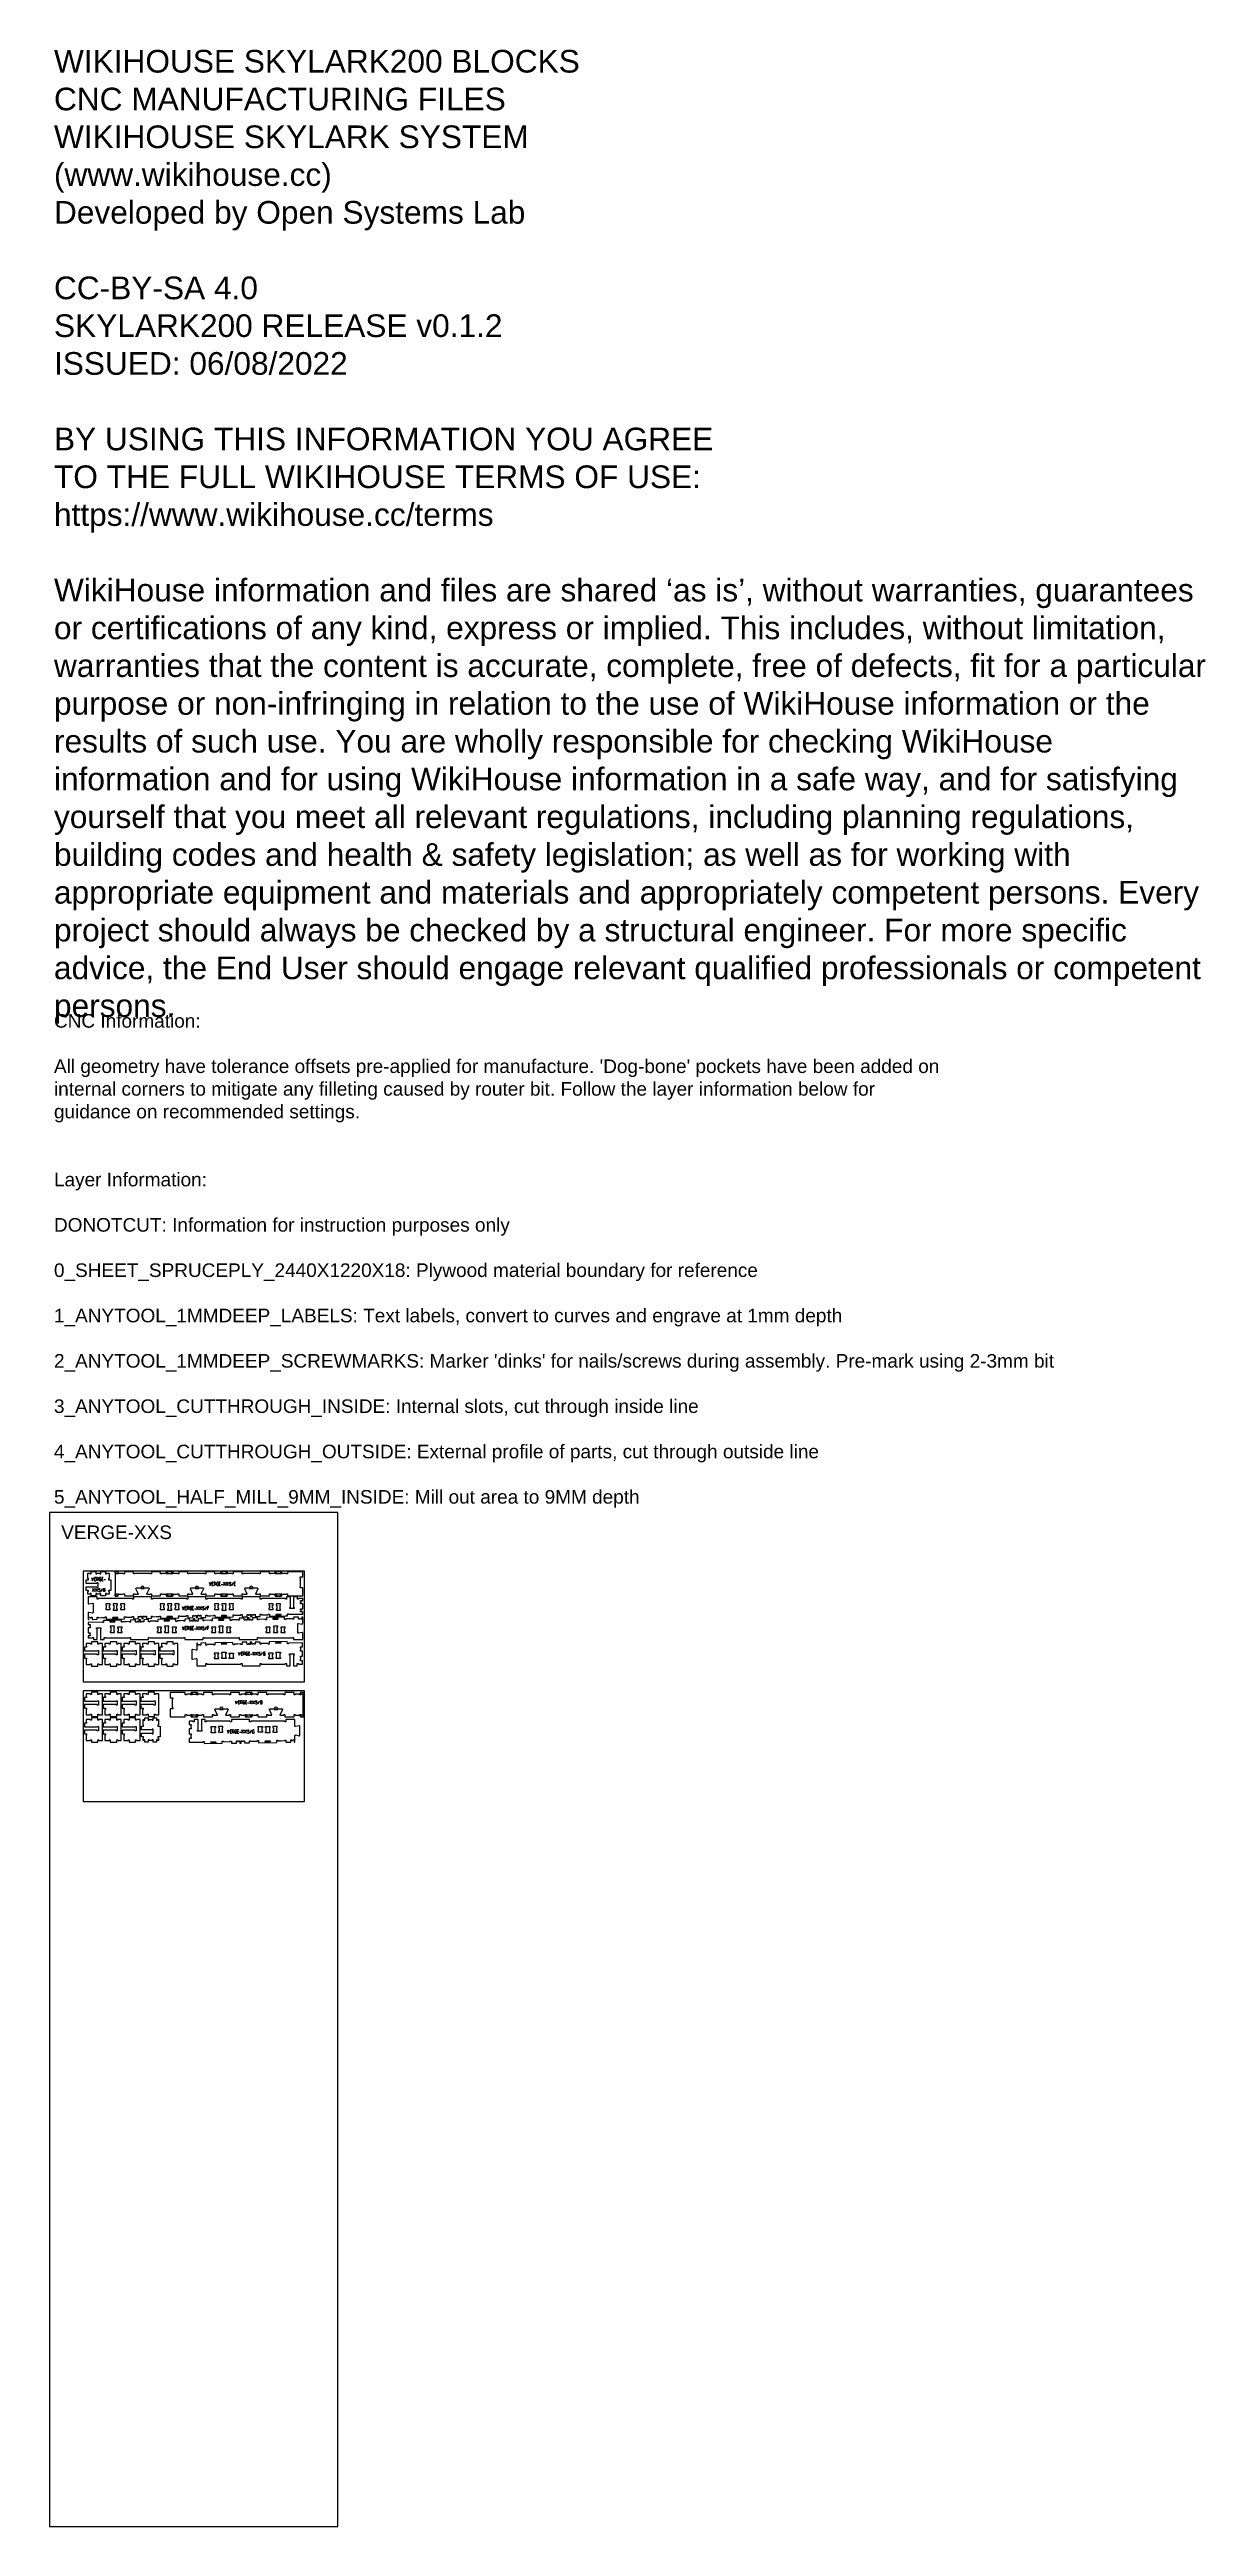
# Model space of a CAD drawing. Extents: x 0 to 12757, y 0 to 27326.
import ezdxf

# ---------------------------------------------------------------- set-up
doc = ezdxf.new("R2010")
doc.units = 0
for name, color, linetype in [('0_SHEET_SPRUCEPLY_2440X122', 1, 'CONTINUOUS'), ('1_ANYTOOL_1MMDEEP_LABELS_S', 2, 'CONTINUOUS'), ('3_ANYTOOL_CUTTHROUGH_INSID', 4, 'CONTINUOUS'), ('4_ANYTOOL_CUTTHROUGH_OUTSI', 5, 'CONTINUOUS'), ('5_ANYTOOL_HALF_MILL_9MM_IN', 70, 'CONTINUOUS'), ('DONOTCUT', 7, 'CONTINUOUS')]:
    doc.layers.add(name, color=color, linetype=linetype)
doc.styles.add('ARIAL', font='')
doc.styles.get('ARIAL').set_extended_font_data('Arial')

msp = doc.modelspace()

# ---------------------------------------------------------------- texts
at = {"layer": 'DONOTCUT', "attachment_point": 1, "style": 'ARIAL'}
for s, insert, char_height, width in [('{\\fArial;WIKIHOUSE SKYLARK200 BLOCKS}\\P{\\fArial;CNC MANUFACTURING FILES}\\P{\\fArial;WIKIHOUSE SKYLARK SYSTEM}\\P{\\fArial;(www.wikihouse.cc)}\\P{\\fArial;Developed by Open Systems Lab}\\P\\P{\\fArial;CC-BY-SA 4.0}\\P{\\fArial;SKYLARK200 RELEASE v0.1.2}\\P{\\fArial;ISSUED: 06/08/2022}\\P\\P{\\fArial;BY USING THIS INFORMATION YOU AGREE }\\P{\\fArial;TO THE FULL WIKIHOUSE TERMS OF USE:}\\P{\\fArial;https://www.wikihouse.cc/terms}\\P\\P{\\fArial;WikiHouse information and files are shared }{\\fArial;‘as is}{\\fArial;’, without warranties, guarantees }\\P{\\fArial;or certifications of any kind, express or implied. This includes, without limitation, }\\P{\\fArial;warranties that the content is accurate, complete, free of defects, fit for a particular }\\P{\\fArial;purpose or non-infringing in relation to the use of WikiHouse information or the }\\P{\\fArial;results of such use. You are wholly responsible for checking WikiHouse }\\P{\\fArial;information and for using WikiHouse information in a safe way, and for satisfying }\\P{\\fArial;yourself that you meet all relevant regulations, including planning regulations, }\\P{\\fArial;building codes and health & safety legislation; as well as for working with }\\P{\\fArial;appropriate equipment and materials and appropriately competent persons. Every }\\P{\\fArial;project should always be checked by a structural engineer. For more specific }\\P{\\fArial;advice, the End User should engage relevant qualified professionals or competent }\\P{\\fArial;persons.}\\P', (49, 27322), 250, 12895.38), ("{\\fArial;CNC Information:}\\P\\P{\\fArial;All geometry have tolerance offsets pre-applied for manufacture. 'Dog-bone' pockets have been added on}\\P{\\fArial;internal corners to mitigate any filleting caused by router bit. Follow the layer information below for}\\P{\\fArial;guidance on recommended settings.}\\P\\P\\P{\\fArial;Layer Information:}\\P\\P{\\fArial;DONOTCUT: Information for instruction purposes only}\\P\\P{\\fArial;0_SHEET_SPRUCEPLY_2440X1220X18: Plywood material boundary for reference}\\P\\P{\\fArial;1_ANYTOOL_1MMDEEP_LABELS: Text labels, convert to curves and engrave at 1mm depth}\\P\\P{\\fArial;2_ANYTOOL_1MMDEEP_SCREWMARKS: Marker 'dinks' for nails/screws during assembly. Pre-mark using 2-3mm bit}\\P\\P{\\fArial;3_ANYTOOL_CUTTHROUGH_INSIDE: Internal slots, cut through inside line}\\P\\P{\\fArial;4_ANYTOOL_CUTTHROUGH_OUTSIDE: External profile of parts, cut through outside line}\\P\\P{\\fArial;5_ANYTOOL_HALF_MILL_9MM_INSIDE: Mill out area to 9MM depth}", (49, 16685), 150, 22265.22), ('VERGE-XXS', (129, 11043, 0), 150, 2716.3)]:
    msp.add_mtext(s, dxfattribs=dict(at, insert=insert, char_height=char_height, width=width))

# ---------------------------------------------------------------- linework, layer by layer
at = {"layer": '0_SHEET_SPRUCEPLY_2440X122'}
for points in [[(372, 10539), (372, 9319), (2812, 9319), (2812, 10539)], [(372, 9219), (372, 7999), (2812, 7999), (2812, 9219)]]:
    msp.add_lwpolyline(points, close=True, dxfattribs=at)
at = {"layer": '1_ANYTOOL_1MMDEEP_LABELS_S', "color": 2}
for points in [[(464, 10470), (476, 10434), (488, 10470)], [(512, 10470), (496, 10470), (496, 10434), (512, 10434)], [(508, 10454), (496, 10454)], [(540, 10434), (532, 10450)], [(592, 10470), (576, 10470), (576, 10434), (592, 10434)], [(588, 10454), (576, 10454)], [(600, 10446), (616, 10446)], [(1760, 10417), (1772, 10381), (1784, 10417)], [(1808, 10417), (1792, 10417), (1792, 10381), (1808, 10381)], [(1804, 10401), (1792, 10401)], [(1836, 10381), (1827, 10398)], [(1888, 10417), (1872, 10417), (1872, 10381), (1888, 10381)], [(1884, 10401), (1872, 10401)], [(1896, 10393), (1912, 10393)], [(1944, 10381), (1920, 10417)], [(1920, 10381), (1944, 10417)], [(1976, 10381), (1952, 10417)], [(1952, 10381), (1976, 10417)], [(2014, 10381), (2030, 10417)], [(2054, 10417), (2038, 10417), (2038, 10381), (2054, 10381)], [(2050, 10401), (2038, 10401)], [(476, 10313), (500, 10349)], [(500, 10313), (476, 10349)], [(508, 10313), (532, 10349)], [(532, 10313), (508, 10349)], [(570, 10313), (586, 10349)], [(1463, 10149), (1475, 10113), (1487, 10149)], [(1511, 10149), (1495, 10149), (1495, 10113), (1511, 10113)], [(1507, 10133), (1495, 10133)], [(1539, 10113), (1531, 10129)], [(1591, 10149), (1575, 10149), (1575, 10113), (1591, 10113)], [(1587, 10133), (1575, 10133)], [(1599, 10125), (1615, 10125)], [(1623, 10113), (1647, 10149)], [(1647, 10113), (1623, 10149)], [(1655, 10113), (1679, 10149)], [(1679, 10113), (1655, 10149)], [(1717, 10113), (1733, 10149)], [(1757, 10149), (1741, 10149), (1741, 10113)], [(1757, 10133), (1741, 10133)], [(1463, 9927), (1475, 9891), (1487, 9927)], [(1511, 9927), (1495, 9927), (1495, 9891), (1511, 9891)], [(1507, 9911), (1495, 9911)], [(1539, 9891), (1531, 9907)], [(1591, 9927), (1575, 9927), (1575, 9891), (1591, 9891)], [(1587, 9911), (1575, 9911)], [(1599, 9903), (1615, 9903)], [(1623, 9891), (1647, 9927)], [(1647, 9891), (1623, 9927)], [(1655, 9891), (1679, 9927)], [(1679, 9891), (1655, 9927)], [(1717, 9891), (1733, 9927)], [(1757, 9927), (1741, 9927), (1741, 9891)], [(1757, 9911), (1741, 9911)], [(2082, 9647), (2094, 9611), (2106, 9647)], [(2130, 9647), (2114, 9647), (2114, 9611), (2130, 9611)], [(2126, 9631), (2114, 9631)], [(2158, 9611), (2150, 9628)], [(2210, 9647), (2194, 9647), (2194, 9611), (2210, 9611)], [(2206, 9631), (2194, 9631)], [(2218, 9623), (2234, 9623)], [(2266, 9611), (2242, 9647)], [(2242, 9611), (2266, 9647)], [(2298, 9611), (2274, 9647)], [(2274, 9611), (2298, 9647)], [(2336, 9611), (2352, 9647)], [(2049, 9110), (2061, 9074), (2073, 9110)], [(2097, 9110), (2081, 9110), (2081, 9074), (2097, 9074)], [(2093, 9094), (2081, 9094)], [(2125, 9074), (2117, 9090)], [(2177, 9110), (2161, 9110), (2161, 9074), (2177, 9074)], [(2173, 9094), (2161, 9094)], [(2185, 9086), (2201, 9086)], [(2209, 9074), (2233, 9110)], [(2233, 9074), (2209, 9110)], [(2241, 9074), (2265, 9110)], [(2265, 9074), (2241, 9110)], [(2303, 9074), (2319, 9110)], [(1960, 8787), (1972, 8751), (1984, 8787)], [(2008, 8787), (1992, 8787), (1992, 8751), (2008, 8751)], [(2004, 8771), (1992, 8771)], [(2036, 8751), (2028, 8767)], [(2088, 8787), (2072, 8787), (2072, 8751), (2088, 8751)], [(2084, 8771), (2072, 8771)], [(2096, 8763), (2112, 8763)], [(2144, 8751), (2120, 8787)], [(2120, 8751), (2144, 8787)], [(2176, 8751), (2152, 8787)], [(2152, 8751), (2176, 8787)], [(2214, 8751), (2230, 8787)]]:
    msp.add_lwpolyline(points, dxfattribs=at)
for points in [[(520, 10450), (530, 10450, 1), (530, 10470), (520, 10470), (520, 10434)], [(568, 10470), (556, 10470, 0.414214), (548, 10462), (548, 10442, 0.414214), (556, 10434), (568, 10434), (568, 10454), (562, 10454)], [(1816, 10397), (1826, 10397, 1), (1826, 10417), (1816, 10417), (1816, 10381)], [(1864, 10417), (1852, 10417, 0.414214), (1844, 10409), (1844, 10389, 0.414214), (1852, 10381), (1864, 10381), (1864, 10401), (1858, 10401)], [(1984, 10385, 0.136555), (1993, 10382, 0.071716), (1998, 10382, 0.133522), (2003, 10384, 0.344001), (2005, 10393, 0.153745), (2001, 10397, 0.071568), (1996, 10399, -0.00912), (1991, 10400, -0.090615), (1987, 10402, -0.340346), (1984, 10412, -0.284273), (1992, 10417, -0.092596), (1997, 10417, -0.017533), (2002, 10415)], [(540, 10317, 0.136555), (549, 10314, 0.071716), (554, 10314, 0.133522), (559, 10316, 0.344001), (561, 10325, 0.153745), (557, 10329, 0.071568), (553, 10331, -0.00912), (548, 10332, -0.090615), (543, 10334, -0.340346), (540, 10344, -0.284273), (548, 10349, -0.092596), (553, 10349, -0.017533), (558, 10347)], [(594, 10333), (604, 10333, -1), (604, 10313), (594, 10313), (594, 10349), (604, 10349, -1), (604, 10333)], [(1519, 10129), (1529, 10129, 1), (1529, 10149), (1519, 10149), (1519, 10113)], [(1567, 10149), (1555, 10149, 0.414214), (1547, 10141), (1547, 10121, 0.414214), (1555, 10113), (1567, 10113), (1567, 10133), (1561, 10133)], [(1687, 10117, 0.136555), (1696, 10113, 0.071716), (1701, 10113, 0.133522), (1706, 10115, 0.344001), (1708, 10125, 0.153745), (1705, 10128, 0.071568), (1700, 10130, -0.00912), (1695, 10131, -0.090615), (1690, 10134, -0.340346), (1687, 10143, -0.284273), (1695, 10149, -0.092596), (1700, 10148, -0.017533), (1705, 10147)], [(1519, 9907), (1529, 9907, 1), (1529, 9927), (1519, 9927), (1519, 9891)], [(1567, 9927), (1555, 9927, 0.414214), (1547, 9919), (1547, 9899, 0.414214), (1555, 9891), (1567, 9891), (1567, 9911), (1561, 9911)], [(1687, 9895, 0.136555), (1696, 9891, 0.071716), (1701, 9891, 0.133522), (1706, 9893, 0.344001), (1708, 9903, 0.153745), (1705, 9907, 0.071568), (1700, 9908, -0.00912), (1695, 9910, -0.090615), (1690, 9912, -0.340346), (1687, 9921, -0.284273), (1695, 9927, -0.092596), (1700, 9927, -0.017533), (1705, 9925)], [(2138, 9627), (2148, 9627, 1), (2148, 9647), (2138, 9647), (2138, 9611)], [(2186, 9647), (2174, 9647, 0.414214), (2166, 9639), (2166, 9619, 0.414214), (2174, 9611), (2186, 9611), (2186, 9631), (2180, 9631)], [(2306, 9615, 0.136555), (2315, 9612, 0.071716), (2321, 9612, 0.133522), (2325, 9614, 0.344001), (2327, 9623, 0.153745), (2324, 9627, 0.071568), (2319, 9629, -0.00912), (2314, 9630, -0.090615), (2309, 9632, -0.340346), (2307, 9642, -0.284273), (2314, 9647, -0.092596), (2319, 9647, -0.017533), (2324, 9645)], [(2380, 9647), (2368, 9647, 0.414214), (2360, 9639), (2360, 9619, 0.414214), (2368, 9611), (2380, 9611), (2380, 9631), (2374, 9631)], [(2105, 9090), (2115, 9090, 1), (2115, 9110), (2105, 9110), (2105, 9074)], [(2153, 9110), (2141, 9110, 0.414214), (2133, 9102), (2133, 9082, 0.414214), (2141, 9074), (2153, 9074), (2153, 9094), (2147, 9094)], [(2273, 9078, 0.136555), (2283, 9074, 0.071716), (2288, 9074, 0.133522), (2292, 9076, 0.344001), (2294, 9085, 0.153745), (2291, 9089, 0.071568), (2286, 9091, -0.00912), (2281, 9092, -0.090615), (2276, 9094, -0.340346), (2274, 9104, -0.284273), (2281, 9110, -0.092596), (2286, 9109, -0.017533), (2291, 9108)], [(2016, 8767), (2026, 8767, 1), (2026, 8787), (2016, 8787), (2016, 8751)], [(2064, 8787), (2052, 8787, 0.414214), (2044, 8779), (2044, 8759, 0.414214), (2052, 8751), (2064, 8751), (2064, 8771), (2058, 8771)], [(2184, 8755, 0.136555), (2193, 8751, 0.071716), (2198, 8752, 0.133522), (2203, 8754, 0.344001), (2205, 8763, 0.153745), (2201, 8767, 0.071568), (2197, 8769, -0.00912), (2192, 8770, -0.090615), (2187, 8772, -0.340346), (2184, 8781, -0.284273), (2192, 8787, -0.092596), (2197, 8787, -0.017533), (2202, 8785)], [(2258, 8787), (2246, 8787, 0.414214), (2238, 8779), (2238, 8759, 0.414214), (2246, 8751), (2258, 8751), (2258, 8771), (2252, 8771)]]:
    msp.add_lwpolyline(points, format="xyb", dxfattribs=at)
msp.add_lwpolyline([(2339, 9110), (2327, 9110), (2327, 9074), (2339, 9074, 0.414214), (2347, 9082), (2347, 9102, 0.414214)], format="xyb", close=True, dxfattribs=at)
at = {"layer": '3_ANYTOOL_CUTTHROUGH_INSID', "color": 4}
for points in [[(662, 10130), (662, 10165), (668, 10165), (668, 10178), (620, 10178), (620, 10165), (626, 10165), (626, 10130), (620, 10130), (620, 10117), (668, 10117), (668, 10130)], [(744, 10120), (744, 10165), (750, 10165), (750, 10178), (702, 10178), (702, 10165), (708, 10165), (708, 10120), (702, 10120), (702, 10107), (750, 10107), (750, 10120)], [(790, 10130), (784, 10130), (784, 10117), (832, 10117), (832, 10130), (826, 10130), (826, 10165), (832, 10165), (832, 10178), (784, 10178), (784, 10165), (790, 10165)], [(1262, 10130), (1262, 10165), (1268, 10165), (1268, 10178), (1220, 10178), (1220, 10165), (1226, 10165), (1226, 10130), (1220, 10130), (1220, 10117), (1268, 10117), (1268, 10130)], [(1344, 10120), (1344, 10165), (1350, 10165), (1350, 10178), (1302, 10178), (1302, 10165), (1308, 10165), (1308, 10120), (1302, 10120), (1302, 10107), (1350, 10107), (1350, 10120)], [(1390, 10130), (1384, 10130), (1384, 10117), (1432, 10117), (1432, 10130), (1426, 10130), (1426, 10165), (1432, 10165), (1432, 10178), (1384, 10178), (1384, 10165), (1390, 10165)], [(1862, 10130), (1862, 10165), (1868, 10165), (1868, 10178), (1820, 10178), (1820, 10165), (1826, 10165), (1826, 10130), (1820, 10130), (1820, 10117), (1868, 10117), (1868, 10130)], [(1944, 10120), (1944, 10165), (1950, 10165), (1950, 10178), (1902, 10178), (1902, 10165), (1908, 10165), (1908, 10120), (1902, 10120), (1902, 10107), (1950, 10107), (1950, 10120)], [(1990, 10130), (1984, 10130), (1984, 10117), (2032, 10117), (2032, 10130), (2026, 10130), (2026, 10165), (2032, 10165), (2032, 10178), (1984, 10178), (1984, 10165), (1990, 10165)], [(2462, 10130), (2462, 10165), (2468, 10165), (2468, 10178), (2420, 10178), (2420, 10165), (2426, 10165), (2426, 10130), (2420, 10130), (2420, 10117), (2468, 10117), (2468, 10130)], [(2544, 10120), (2544, 10165), (2550, 10165), (2550, 10178), (2502, 10178), (2502, 10165), (2508, 10165), (2508, 10120), (2502, 10120), (2502, 10107), (2550, 10107), (2550, 10120)], [(676, 9920), (676, 9875), (670, 9875), (670, 9862), (718, 9862), (718, 9875), (712, 9875), (712, 9920), (718, 9920), (718, 9933), (670, 9933), (670, 9920)], [(758, 9910), (758, 9875), (752, 9875), (752, 9862), (800, 9862), (800, 9875), (794, 9875), (794, 9910), (800, 9910), (800, 9923), (752, 9923), (752, 9910)], [(1230, 9910), (1236, 9910), (1236, 9923), (1188, 9923), (1188, 9910), (1194, 9910), (1194, 9875), (1188, 9875), (1188, 9862), (1236, 9862), (1236, 9875), (1230, 9875)], [(1276, 9920), (1276, 9875), (1270, 9875), (1270, 9862), (1318, 9862), (1318, 9875), (1312, 9875), (1312, 9920), (1318, 9920), (1318, 9933), (1270, 9933), (1270, 9920)], [(1358, 9910), (1358, 9875), (1352, 9875), (1352, 9862), (1400, 9862), (1400, 9875), (1394, 9875), (1394, 9910), (1400, 9910), (1400, 9923), (1352, 9923), (1352, 9910)], [(1830, 9910), (1836, 9910), (1836, 9923), (1788, 9923), (1788, 9910), (1794, 9910), (1794, 9875), (1788, 9875), (1788, 9862), (1836, 9862), (1836, 9875), (1830, 9875)], [(1876, 9920), (1876, 9875), (1870, 9875), (1870, 9862), (1918, 9862), (1918, 9875), (1912, 9875), (1912, 9920), (1918, 9920), (1918, 9933), (1870, 9933), (1870, 9920)], [(1958, 9910), (1958, 9875), (1952, 9875), (1952, 9862), (2000, 9862), (2000, 9875), (1994, 9875), (1994, 9910), (2000, 9910), (2000, 9923), (1952, 9923), (1952, 9910)], [(2430, 9910), (2436, 9910), (2436, 9923), (2388, 9923), (2388, 9910), (2394, 9910), (2394, 9875), (2388, 9875), (2388, 9862), (2436, 9862), (2436, 9875), (2430, 9875)], [(2476, 9920), (2476, 9875), (2470, 9875), (2470, 9862), (2518, 9862), (2518, 9875), (2512, 9875), (2512, 9920), (2518, 9920), (2518, 9933), (2470, 9933), (2470, 9920)], [(2558, 9910), (2558, 9875), (2552, 9875), (2552, 9862), (2600, 9862), (2600, 9875), (2594, 9875), (2594, 9910), (2600, 9910), (2600, 9923), (2552, 9923), (2552, 9910)], [(1861, 9622), (1867, 9622), (1867, 9634), (1818, 9634), (1818, 9622), (1824, 9622), (1824, 9586), (1818, 9586), (1818, 9574), (1867, 9574), (1867, 9586), (1861, 9586)], [(1906, 9632), (1900, 9632), (1900, 9644), (1949, 9644), (1949, 9632), (1943, 9632), (1943, 9586), (1949, 9586), (1949, 9574), (1900, 9574), (1900, 9586), (1906, 9586)], [(1988, 9622), (1982, 9622), (1982, 9634), (2031, 9634), (2031, 9622), (2025, 9622), (2025, 9586), (2031, 9586), (2031, 9574), (1982, 9574), (1982, 9586), (1988, 9586)], [(2461, 9622), (2467, 9622), (2467, 9634), (2418, 9634), (2418, 9622), (2424, 9622), (2424, 9586), (2418, 9586), (2418, 9574), (2467, 9574), (2467, 9586), (2461, 9586)], [(2506, 9632), (2500, 9632), (2500, 9644), (2549, 9644), (2549, 9632), (2543, 9632), (2543, 9586), (2549, 9586), (2549, 9574), (2500, 9574), (2500, 9586), (2506, 9586)], [(1826, 8767), (1832, 8767), (1832, 8754), (1783, 8754), (1783, 8767), (1789, 8767), (1789, 8812), (1783, 8812), (1783, 8825), (1832, 8825), (1832, 8812), (1826, 8812)], [(1871, 8777), (1865, 8777), (1865, 8764), (1914, 8764), (1914, 8777), (1908, 8777), (1908, 8812), (1914, 8812), (1914, 8825), (1865, 8825), (1865, 8812), (1871, 8812)], [(2344, 8777), (2350, 8777), (2350, 8764), (2301, 8764), (2301, 8777), (2307, 8777), (2307, 8812), (2301, 8812), (2301, 8825), (2350, 8825), (2350, 8812), (2344, 8812)], [(2426, 8767), (2432, 8767), (2432, 8754), (2383, 8754), (2383, 8767), (2389, 8767), (2389, 8812), (2383, 8812), (2383, 8825), (2432, 8825), (2432, 8812), (2426, 8812)], [(2471, 8777), (2465, 8777), (2465, 8764), (2514, 8764), (2514, 8777), (2508, 8777), (2508, 8812), (2514, 8812), (2514, 8825), (2465, 8825), (2465, 8812), (2471, 8812)]]:
    msp.add_lwpolyline(points, close=True, dxfattribs=at)
for points in [[(719, 9989), (669, 9988, 1), (669, 9978), (719, 9979, 1)], [(751, 10030), (701, 10029, 1), (701, 10020), (751, 10021, 1)], [(1269, 9989), (1319, 9990, 1), (1319, 9999), (1269, 9998, 1)], [(1351, 10041), (1301, 10040, 1), (1301, 10030), (1351, 10031, 1)], [(1869, 9999), (1919, 10000, 1), (1919, 10010), (1869, 10009, 1)], [(1951, 10051), (1901, 10050, 1), (1901, 10041), (1951, 10042, 1)], [(2469, 10010), (2519, 10011, 1), (2519, 10020), (2469, 10019, 1)], [(2501, 10051), (2551, 10052, 1), (2551, 10062), (2501, 10061, 1)], [(1900, 9732, -1), (1900, 9741), (1950, 9742, -1), (1950, 9733)], [(2500, 9742, -1), (2500, 9752), (2550, 9753, -1), (2550, 9743)], [(1832, 8656, -1), (1832, 8647), (1782, 8646, -1), (1782, 8655)], [(2432, 8667, -1), (2432, 8657), (2382, 8656, -1), (2382, 8666)]]:
    msp.add_lwpolyline(points, format="xyb", close=True, dxfattribs=at)
at = {"layer": '4_ANYTOOL_CUTTHROUGH_OUTSI', "color": 5}
for points in [[(448, 10517), (448, 10511), (461, 10511), (461, 10535), (510, 10535), (510, 10511), (523, 10511), (523, 10517), (554, 10517), (554, 10511), (566, 10511), (566, 10535), (616, 10535), (616, 10511), (628, 10511), (628, 10517), (657, 10517), (657, 10457), (651, 10457), (651, 10445), (675, 10445), (675, 10325), (651, 10325), (651, 10313), (657, 10313), (657, 10285), (628, 10285), (628, 10291), (616, 10291), (616, 10267), (566, 10267), (566, 10291), (554, 10291), (554, 10285), (523, 10285), (523, 10291), (510, 10291), (510, 10267), (461, 10267), (461, 10291), (448, 10291), (448, 10285), (424, 10285), (424, 10313), (430, 10313), (430, 10325), (406, 10325), (406, 10367), (523, 10367), (523, 10361), (536, 10361), (536, 10409), (523, 10409), (523, 10403), (406, 10403), (406, 10445), (430, 10445), (430, 10457), (424, 10457), (424, 10517)], [(545, 9740), (545, 9734), (533, 9734), (533, 9758), (463, 9758), (463, 9734), (451, 9734), (451, 9740), (403, 9740), (403, 9713), (409, 9713), (409, 9700), (385, 9700), (385, 9659), (527, 9659), (527, 9665), (539, 9665), (539, 9616), (527, 9616), (527, 9622), (385, 9622), (385, 9581), (409, 9581), (409, 9568), (403, 9568), (403, 9509), (451, 9509), (451, 9515), (463, 9515), (463, 9491), (533, 9491), (533, 9515), (545, 9515), (545, 9509), (583, 9509), (583, 9740)], [(753, 9740), (753, 9734), (741, 9734), (741, 9758), (671, 9758), (671, 9734), (659, 9734), (659, 9740), (611, 9740), (611, 9713), (617, 9713), (617, 9700), (593, 9700), (593, 9659), (735, 9659), (735, 9665), (748, 9665), (748, 9616), (735, 9616), (735, 9622), (593, 9622), (593, 9581), (617, 9581), (617, 9568), (611, 9568), (611, 9509), (659, 9509), (659, 9515), (671, 9515), (671, 9491), (741, 9491), (741, 9515), (753, 9515), (753, 9509), (791, 9509), (791, 9740)], [(961, 9740), (961, 9734), (949, 9734), (949, 9758), (879, 9758), (879, 9734), (867, 9734), (867, 9740), (819, 9740), (819, 9713), (825, 9713), (825, 9700), (801, 9700), (801, 9659), (943, 9659), (943, 9665), (956, 9665), (956, 9616), (943, 9616), (943, 9622), (801, 9622), (801, 9581), (825, 9581), (825, 9568), (819, 9568), (819, 9509), (867, 9509), (867, 9515), (879, 9515), (879, 9491), (949, 9491), (949, 9515), (961, 9515), (961, 9509), (999, 9509), (999, 9740)], [(1169, 9740), (1169, 9734), (1157, 9734), (1157, 9758), (1087, 9758), (1087, 9734), (1075, 9734), (1075, 9740), (1027, 9740), (1027, 9713), (1033, 9713), (1033, 9700), (1009, 9700), (1009, 9659), (1151, 9659), (1151, 9665), (1164, 9665), (1164, 9616), (1151, 9616), (1151, 9622), (1009, 9622), (1009, 9581), (1033, 9581), (1033, 9568), (1027, 9568), (1027, 9509), (1075, 9509), (1075, 9515), (1087, 9515), (1087, 9491), (1157, 9491), (1157, 9515), (1169, 9515), (1169, 9509), (1207, 9509), (1207, 9740)], [(1378, 9740), (1378, 9734), (1365, 9734), (1365, 9758), (1296, 9758), (1296, 9734), (1283, 9734), (1283, 9740), (1236, 9740), (1236, 9713), (1242, 9713), (1242, 9700), (1218, 9700), (1218, 9659), (1359, 9659), (1359, 9665), (1372, 9665), (1372, 9616), (1359, 9616), (1359, 9622), (1218, 9622), (1218, 9581), (1242, 9581), (1242, 9568), (1236, 9568), (1236, 9509), (1283, 9509), (1283, 9515), (1296, 9515), (1296, 9491), (1365, 9491), (1365, 9515), (1378, 9515), (1378, 9509), (1415, 9509), (1415, 9740)], [(545, 9186), (545, 9180), (533, 9180), (533, 9204), (463, 9204), (463, 9180), (451, 9180), (451, 9186), (403, 9186), (403, 9158), (409, 9158), (409, 9146), (385, 9146), (385, 9104), (527, 9104), (527, 9110), (539, 9110), (539, 9062), (527, 9062), (527, 9068), (385, 9068), (385, 9026), (409, 9026), (409, 9014), (403, 9014), (403, 8954), (451, 8954), (451, 8960), (463, 8960), (463, 8936), (533, 8936), (533, 8960), (545, 8960), (545, 8954), (583, 8954), (583, 9186)], [(753, 9186), (753, 9180), (741, 9180), (741, 9204), (671, 9204), (671, 9180), (659, 9180), (659, 9186), (611, 9186), (611, 9158), (617, 9158), (617, 9146), (593, 9146), (593, 9104), (735, 9104), (735, 9110), (748, 9110), (748, 9062), (735, 9062), (735, 9068), (593, 9068), (593, 9026), (617, 9026), (617, 9014), (611, 9014), (611, 8954), (659, 8954), (659, 8960), (671, 8960), (671, 8936), (741, 8936), (741, 8960), (753, 8960), (753, 8954), (791, 8954), (791, 9186)], [(961, 9186), (961, 9180), (949, 9180), (949, 9204), (879, 9204), (879, 9180), (867, 9180), (867, 9186), (819, 9186), (819, 9158), (825, 9158), (825, 9146), (801, 9146), (801, 9104), (943, 9104), (943, 9110), (956, 9110), (956, 9062), (943, 9062), (943, 9068), (801, 9068), (801, 9026), (825, 9026), (825, 9014), (819, 9014), (819, 8954), (867, 8954), (867, 8960), (879, 8960), (879, 8936), (949, 8936), (949, 8960), (961, 8960), (961, 8954), (999, 8954), (999, 9186)], [(1169, 9186), (1169, 9180), (1157, 9180), (1157, 9204), (1087, 9204), (1087, 9180), (1075, 9180), (1075, 9186), (1027, 9186), (1027, 9158), (1033, 9158), (1033, 9146), (1009, 9146), (1009, 9104), (1151, 9104), (1151, 9110), (1164, 9110), (1164, 9062), (1151, 9062), (1151, 9068), (1009, 9068), (1009, 9026), (1033, 9026), (1033, 9014), (1027, 9014), (1027, 8954), (1075, 8954), (1075, 8960), (1087, 8960), (1087, 8936), (1157, 8936), (1157, 8960), (1169, 8960), (1169, 8954), (1207, 8954), (1207, 9186)], [(545, 8902), (545, 8896), (533, 8896), (533, 8920), (463, 8920), (463, 8896), (451, 8896), (451, 8902), (403, 8902), (403, 8875), (409, 8875), (409, 8862), (385, 8862), (385, 8821), (527, 8821), (527, 8827), (539, 8827), (539, 8778), (527, 8778), (527, 8784), (385, 8784), (385, 8743), (409, 8743), (409, 8730), (403, 8730), (403, 8671), (451, 8671), (451, 8677), (463, 8677), (463, 8653), (533, 8653), (533, 8677), (545, 8677), (545, 8671), (583, 8671), (583, 8902)], [(753, 8902), (753, 8896), (741, 8896), (741, 8920), (671, 8920), (671, 8896), (659, 8896), (659, 8902), (611, 8902), (611, 8875), (617, 8875), (617, 8862), (593, 8862), (593, 8821), (735, 8821), (735, 8827), (748, 8827), (748, 8778), (735, 8778), (735, 8784), (593, 8784), (593, 8743), (617, 8743), (617, 8730), (611, 8730), (611, 8671), (659, 8671), (659, 8677), (671, 8677), (671, 8653), (741, 8653), (741, 8677), (753, 8677), (753, 8671), (791, 8671), (791, 8902)], [(961, 8902), (961, 8896), (949, 8896), (949, 8920), (879, 8920), (879, 8896), (867, 8896), (867, 8902), (819, 8902), (819, 8875), (825, 8875), (825, 8862), (801, 8862), (801, 8821), (943, 8821), (943, 8827), (956, 8827), (956, 8778), (943, 8778), (943, 8784), (801, 8784), (801, 8743), (825, 8743), (825, 8730), (819, 8730), (819, 8671), (867, 8671), (867, 8677), (879, 8677), (879, 8653), (949, 8653), (949, 8677), (961, 8677), (961, 8671), (999, 8671), (999, 8902)], [(1041, 8902), (1041, 8896), (1053, 8896), (1053, 8920), (1088, 8920), (1088, 8896), (1100, 8896), (1100, 8902), (1132, 8902), (1132, 8896), (1145, 8896), (1145, 8920), (1179, 8920), (1179, 8896), (1192, 8896), (1192, 8902), (1203, 8902), (1203, 8843), (1197, 8843), (1197, 8830), (1221, 8830), (1221, 8711), (1197, 8711), (1197, 8698), (1203, 8698), (1203, 8671), (1192, 8671), (1192, 8677), (1179, 8677), (1179, 8653), (1145, 8653), (1145, 8677), (1132, 8677), (1132, 8671), (1100, 8671), (1100, 8677), (1088, 8677), (1088, 8653), (1053, 8653), (1053, 8677), (1041, 8677), (1041, 8671), (1032, 8671), (1032, 8698), (1038, 8698), (1038, 8711), (1014, 8711), (1014, 8752), (1131, 8752), (1131, 8746), (1143, 8746), (1143, 8795), (1131, 8795), (1131, 8789), (1014, 8789), (1014, 8830), (1038, 8830), (1038, 8843), (1032, 8843), (1032, 8902)]]:
    msp.add_lwpolyline(points, close=True, dxfattribs=at)
for points in [[(1238, 10515), (1238, 10509), (1226, 10509), (1226, 10533), (1176, 10533), (1126, 10533), (1126, 10509), (1114, 10509), (1114, 10515), (938, 10515), (938, 10509), (926, 10509), (926, 10533), (876, 10533), (826, 10533), (826, 10509), (814, 10509), (814, 10515), (763, 10515), (763, 10509), (751, 10509), (751, 10533), (726, 10533), (726, 10266), (751, 10266), (751, 10290), (763, 10290), (763, 10284), (814, 10284), (814, 10290), (826, 10290), (826, 10266), (876, 10266), (926, 10266), (926, 10290), (938, 10290), (938, 10284), (981, 10284), (954, 10345), (954, 10345, -0.539734), (960, 10354), (1092, 10354, -0.539734), (1098, 10345), (1071, 10284), (1114, 10284), (1114, 10290), (1126, 10290), (1126, 10266), (1176, 10266), (1226, 10266), (1226, 10290), (1238, 10290), (1238, 10284), (1289, 10284), (1289, 10290), (1301, 10290), (1301, 10266), (1351, 10266), (1351, 10290), (1363, 10290), (1363, 10284), (1414, 10284), (1414, 10290), (1426, 10290), (1426, 10266), (1476, 10266), (1526, 10266), (1526, 10290), (1538, 10290), (1538, 10284), (1581, 10284), (1554, 10345), (1554, 10345, -0.539734), (1560, 10354), (1692, 10354, -0.539734), (1698, 10345), (1671, 10284), (1714, 10284), (1714, 10290), (1726, 10290), (1726, 10266), (1776, 10266), (1826, 10266), (1826, 10290), (1838, 10290), (1838, 10284), (1889, 10284), (1889, 10290), (1901, 10290), (1901, 10266), (1951, 10266), (1951, 10290), (1963, 10290), (1963, 10284), (2014, 10284), (2014, 10290), (2026, 10290), (2026, 10266), (2076, 10266), (2126, 10266), (2126, 10290), (2138, 10290), (2138, 10284), (2181, 10284), (2154, 10345), (2154, 10345, -0.539734), (2160, 10354), (2292, 10354, -0.539734), (2298, 10345), (2272, 10284), (2314, 10284), (2314, 10290), (2326, 10290), (2326, 10266), (2376, 10266), (2426, 10266), (2426, 10290), (2438, 10290), (2438, 10284), (2489, 10284), (2489, 10290), (2501, 10290), (2501, 10266), (2551, 10266), (2551, 10290), (2563, 10290), (2563, 10284), (2614, 10284), (2614, 10290), (2626, 10290), (2626, 10266), (2676, 10266), (2794, 10266), (2794, 10355), (2765, 10355), (2765, 10368), (2771, 10368), (2771, 10463), (2765, 10463), (2765, 10476), (2794, 10476), (2794, 10533), (2676, 10533), (2626, 10533), (2626, 10509), (2614, 10509), (2614, 10515), (2563, 10515), (2563, 10509), (2551, 10509), (2551, 10533), (2501, 10533), (2501, 10509), (2489, 10509), (2489, 10515), (2438, 10515), (2438, 10509), (2426, 10509), (2426, 10533), (2376, 10533), (2326, 10533), (2326, 10509), (2314, 10509), (2314, 10515), (2138, 10515), (2138, 10509), (2126, 10509), (2126, 10533), (2076, 10533), (2026, 10533), (2026, 10509), (2014, 10509), (2014, 10515), (1963, 10515), (1963, 10509), (1951, 10509), (1951, 10533), (1901, 10533), (1901, 10509), (1889, 10509), (1889, 10515), (1838, 10515), (1838, 10509), (1826, 10509), (1826, 10533), (1776, 10533), (1726, 10533), (1726, 10509), (1714, 10509), (1714, 10515), (1538, 10515), (1538, 10509), (1526, 10509), (1526, 10533), (1476, 10533), (1426, 10533), (1426, 10509), (1414, 10509), (1414, 10515), (1363, 10515), (1363, 10509), (1351, 10509), (1351, 10533), (1301, 10533), (1301, 10509), (1289, 10509), (1289, 10515), (1238, 10515)], [(1138, 10043), (1138, 10037), (1176, 10038), (1213, 10038), (1213, 10044), (1226, 10044), (1226, 10020), (1426, 10024), (1426, 10024), (1425, 10048), (1425, 10048), (1438, 10048), (1438, 10048), (1438, 10048), (1438, 10042), (1513, 10043), (1513, 10049), (1526, 10050), (1526, 10049), (1526, 10049), (1526, 10026), (1581, 10027), (1580, 10050), (1580, 10051), (1593, 10051), (1593, 10045), (1604, 10045), (1604, 10051), (1617, 10051), (1617, 10051), (1617, 10051), (1617, 10027), (1635, 10028), (1634, 10051), (1634, 10052), (1635, 10052), (1647, 10052), (1647, 10052), (1647, 10046), (1658, 10046), (1658, 10052), (1671, 10052), (1671, 10052), (1671, 10052), (1671, 10028), (1726, 10029), (1725, 10053), (1725, 10053), (1738, 10053), (1738, 10047), (1776, 10048), (1813, 10049), (1813, 10055), (1826, 10055), (1826, 10031), (2026, 10034), (2026, 10034), (2025, 10058), (2025, 10058), (2038, 10059), (2038, 10058), (2038, 10058), (2038, 10053), (2076, 10053), (2113, 10054), (2113, 10060), (2126, 10060), (2126, 10060), (2126, 10060), (2126, 10036), (2181, 10037), (2180, 10061), (2180, 10061), (2193, 10061), (2193, 10055), (2204, 10055), (2204, 10061), (2217, 10062), (2217, 10061), (2217, 10061), (2217, 10038), (2235, 10038), (2234, 10062), (2234, 10062), (2235, 10062), (2247, 10062), (2247, 10062), (2247, 10056), (2258, 10056), (2258, 10062), (2271, 10063), (2271, 10062), (2271, 10062), (2271, 10039), (2326, 10040), (2325, 10063), (2325, 10064), (2338, 10064), (2338, 10058), (2376, 10058), (2413, 10059), (2413, 10065), (2426, 10065), (2426, 10065), (2426, 10065), (2426, 10041, 0.000266), (2626, 10045), (2625, 10069), (2638, 10069), (2638, 10063), (2794, 10066), (2794, 10089), (2770, 10089), (2770, 10102), (2776, 10102), (2776, 10112), (2770, 10112), (2770, 10125), (2794, 10125), (2794, 10180), (2770, 10180), (2770, 10193), (2776, 10193), (2776, 10203), (2770, 10203), (2770, 10216), (2794, 10216), (2794, 10237), (2748, 10237), (2748, 10231), (2736, 10231), (2736, 10255), (2694, 10255), (2694, 10138), (2700, 10138), (2700, 10126), (2652, 10126), (2652, 10138), (2658, 10138), (2658, 10255), (2616, 10255), (2616, 10231), (2604, 10231), (2604, 10237), (2376, 10237), (2338, 10237), (2338, 10231), (2326, 10231), (2326, 10255), (2126, 10255), (2126, 10231), (2114, 10231), (2114, 10237), (2076, 10237), (1776, 10237), (1738, 10237), (1738, 10231), (1726, 10231), (1726, 10255), (1526, 10255), (1526, 10231), (1514, 10231), (1514, 10237), (1476, 10237), (1176, 10237), (1138, 10237), (1138, 10231), (1126, 10231), (1126, 10255), (926, 10255), (926, 10231), (914, 10231), (914, 10237), (876, 10237), (576, 10237), (538, 10237), (538, 10231), (526, 10231), (526, 10255), (426, 10255), (426, 10183), (426, 10183), (426, 10182), (426, 10182), (426, 10182), (426, 10182), (426, 10182), (426, 10182), (426, 10182), (426, 10181), (426, 10181), (426, 10181), (426, 10181), (427, 10181), (427, 10181), (427, 10180), (427, 10180), (427, 10180), (427, 10180), (427, 10180), (427, 10180), (427, 10180), (427, 10179), (427, 10179), (427, 10179), (427, 10179), (427, 10179), (428, 10179), (428, 10179), (428, 10179), (428, 10179), (428, 10178), (428, 10178), (428, 10178, 0.220352), (433, 10177), (474, 10185), (474, 10185), (474, 10185, -0.463455), (481, 10178), (481, 10083, -0.463455), (474, 10076), (474, 10076), (474, 10076), (433, 10084), (433, 10084, 0.220352), (428, 10083), (428, 10083), (428, 10083), (428, 10082), (428, 10082), (428, 10082), (428, 10082), (427, 10082), (427, 10082), (427, 10082), (427, 10082), (427, 10082), (427, 10081), (427, 10081), (427, 10081), (427, 10081), (427, 10081), (427, 10081), (427, 10081), (427, 10080), (427, 10080), (426, 10080), (426, 10080), (426, 10080), (426, 10080), (426, 10079), (426, 10079), (426, 10079), (426, 10079), (426, 10079), (426, 10079), (426, 10079), (426, 10078), (426, 10006), (435, 10007), (434, 10031), (447, 10031), (447, 10025), (458, 10025), (458, 10031), (471, 10031), (471, 10007), (526, 10008), (525, 10032), (538, 10032), (538, 10026), (576, 10027), (613, 10028), (613, 10034), (626, 10034), (626, 10010), (826, 10013), (826, 10013), (825, 10037), (825, 10037), (838, 10038), (838, 10037), (838, 10037), (838, 10032), (913, 10033), (913, 10039), (926, 10039), (926, 10039), (926, 10039), (926, 10015), (981, 10016), (980, 10040), (980, 10040), (993, 10040), (993, 10034), (1004, 10035), (1004, 10041), (1017, 10041), (1017, 10040), (1017, 10040), (1017, 10017), (1035, 10017), (1034, 10041), (1034, 10041), (1035, 10041), (1047, 10041), (1047, 10041), (1047, 10035), (1058, 10035), (1058, 10041), (1071, 10042), (1071, 10041), (1071, 10041), (1071, 10018), (1126, 10019), (1125, 10042), (1125, 10043), (1138, 10043), (1138, 10043)], [(2082, 9997), (2082, 10003), (2044, 10002), (2007, 10002), (2007, 9996), (1994, 9996), (1994, 10020), (1794, 10016), (1794, 10016), (1795, 9992), (1795, 9992), (1782, 9992), (1782, 9992), (1782, 9992), (1782, 9998), (1707, 9996), (1707, 9990), (1694, 9990), (1694, 9991), (1694, 9991), (1694, 10014), (1639, 10013), (1640, 9990), (1640, 9989), (1627, 9989), (1627, 9995), (1616, 9995), (1616, 9989), (1603, 9989), (1603, 9989), (1603, 9989), (1603, 10013), (1585, 10012), (1586, 9989), (1586, 9988), (1585, 9988), (1573, 9988), (1573, 9988), (1573, 9994), (1562, 9994), (1562, 9988), (1549, 9988), (1549, 9988), (1549, 9988), (1549, 10012), (1494, 10011), (1495, 9987), (1495, 9987), (1482, 9987), (1482, 9993), (1444, 9992), (1407, 9991), (1407, 9985), (1394, 9985), (1394, 10009), (1194, 10006), (1194, 10006), (1195, 9982), (1195, 9982), (1182, 9981), (1182, 9982), (1182, 9982), (1182, 9987), (1144, 9987), (1107, 9986), (1107, 9980), (1094, 9980), (1094, 9980), (1094, 9980), (1094, 10004), (1039, 10003), (1040, 9979), (1040, 9979), (1027, 9979), (1027, 9985), (1016, 9984), (1016, 9978), (1003, 9978), (1003, 9978), (1003, 9978), (1003, 10002), (985, 10002), (986, 9978), (986, 9978), (985, 9978), (973, 9978), (973, 9978), (973, 9984), (962, 9983), (962, 9977), (949, 9977), (949, 9978), (949, 9978), (949, 10001), (894, 10000), (895, 9977), (895, 9976), (882, 9976), (882, 9982), (844, 9981), (807, 9981), (807, 9975), (794, 9975), (794, 9975), (794, 9975), (794, 9999, 0.000266), (594, 9995), (595, 9971), (582, 9971), (582, 9977), (426, 9974), (426, 9951), (450, 9951), (450, 9938), (444, 9938), (444, 9928), (450, 9928), (450, 9915), (426, 9915), (426, 9859), (450, 9859), (450, 9847), (444, 9847), (444, 9836), (450, 9836), (450, 9824), (426, 9824), (426, 9803), (472, 9803), (472, 9809), (484, 9809), (484, 9785), (526, 9785), (526, 9902), (520, 9902), (520, 9914), (568, 9914), (568, 9902), (562, 9902), (562, 9785), (604, 9785), (604, 9809), (616, 9809), (616, 9803), (844, 9803), (882, 9803), (882, 9809), (894, 9809), (894, 9785), (1094, 9785), (1094, 9809), (1106, 9809), (1106, 9803), (1144, 9803), (1444, 9803), (1482, 9803), (1482, 9809), (1494, 9809), (1494, 9785), (1694, 9785), (1694, 9809), (1706, 9809), (1706, 9803), (1744, 9803), (2044, 9803), (2082, 9803), (2082, 9809), (2094, 9809), (2094, 9785), (2294, 9785), (2294, 9809), (2306, 9809), (2306, 9803), (2344, 9803), (2644, 9803), (2682, 9803), (2682, 9809), (2694, 9809), (2694, 9785), (2794, 9785), (2794, 9857), (2794, 9857), (2794, 9857), (2794, 9858), (2794, 9858), (2794, 9858), (2794, 9858), (2794, 9858), (2794, 9858), (2794, 9859), (2794, 9859), (2794, 9859), (2793, 9859), (2793, 9859), (2793, 9859), (2793, 9859), (2793, 9860), (2793, 9860), (2793, 9860), (2793, 9860), (2793, 9860), (2793, 9860), (2793, 9860), (2793, 9861), (2793, 9861), (2793, 9861), (2792, 9861), (2792, 9861), (2792, 9861), (2792, 9861), (2792, 9861), (2792, 9862), (2792, 9862), (2792, 9862, 0.220352), (2787, 9863), (2746, 9855), (2746, 9855), (2746, 9855, -0.463455), (2739, 9861), (2739, 9957, -0.463455), (2746, 9963), (2746, 9963), (2746, 9963), (2787, 9956), (2787, 9956, 0.220352), (2792, 9957), (2792, 9957), (2792, 9957), (2792, 9957), (2792, 9958), (2792, 9958), (2792, 9958), (2792, 9958), (2793, 9958), (2793, 9958), (2793, 9958), (2793, 9958), (2793, 9959), (2793, 9959), (2793, 9959), (2793, 9959), (2793, 9959), (2793, 9959), (2793, 9959), (2793, 9960), (2793, 9960), (2793, 9960), (2794, 9960), (2794, 9960), (2794, 9960), (2794, 9960), (2794, 9961), (2794, 9961), (2794, 9961), (2794, 9961), (2794, 9961), (2794, 9961), (2794, 9961), (2794, 10033), (2785, 10033), (2786, 10009), (2773, 10009), (2773, 10015), (2762, 10015), (2762, 10009), (2749, 10009), (2749, 10033), (2694, 10032), (2695, 10008), (2682, 10008), (2682, 10014), (2644, 10013), (2607, 10012), (2607, 10006), (2594, 10006), (2594, 10030), (2394, 10027), (2394, 10027), (2395, 10003), (2395, 10002), (2382, 10002), (2382, 10003), (2382, 10003), (2382, 10008), (2307, 10007), (2307, 10001), (2294, 10001), (2294, 10001), (2294, 10001), (2294, 10025), (2239, 10024), (2240, 10000), (2240, 10000), (2227, 10000), (2227, 10006), (2216, 10005), (2216, 9999), (2203, 9999), (2203, 9999), (2203, 9999), (2203, 10023), (2185, 10023), (2186, 9999), (2186, 9999), (2185, 9999), (2173, 9999), (2173, 9999), (2173, 10005), (2162, 10004), (2162, 9998), (2149, 9998), (2149, 9998), (2149, 9998), (2149, 10022), (2094, 10021), (2095, 9998), (2095, 9997), (2082, 9997), (2082, 9997)], [(1646, 9727), (1646, 9721), (1634, 9721), (1634, 9721), (1634, 9721), (1633, 9745), (1625, 9745), (1625, 9673), (1625, 9673), (1625, 9673), (1625, 9673), (1625, 9673), (1625, 9672), (1625, 9672), (1625, 9672), (1625, 9672), (1625, 9672), (1625, 9672), (1625, 9671), (1625, 9671), (1625, 9671), (1625, 9671), (1624, 9671), (1624, 9671), (1624, 9670), (1624, 9670), (1624, 9670), (1624, 9670), (1624, 9670), (1624, 9670), (1624, 9670), (1624, 9669), (1624, 9669), (1624, 9669), (1623, 9669), (1623, 9669), (1623, 9669), (1623, 9669), (1623, 9669), (1623, 9668), (1623, 9668, -0.220464), (1618, 9667), (1618, 9667), (1618, 9667), (1577, 9675), (1577, 9675, 0.220352), (1572, 9673, 0.220464), (1570, 9669), (1570, 9573, 0.220464), (1572, 9569, 0.220352), (1577, 9567), (1618, 9575), (1618, 9575), (1618, 9575, -0.220464), (1623, 9574), (1623, 9574), (1623, 9573), (1623, 9573), (1623, 9573), (1623, 9573), (1623, 9573), (1624, 9573), (1624, 9573), (1624, 9573), (1624, 9572), (1624, 9572), (1624, 9572), (1624, 9572), (1624, 9572), (1624, 9572), (1624, 9572), (1624, 9571), (1624, 9571), (1625, 9571), (1625, 9571), (1625, 9571), (1625, 9571), (1625, 9570), (1625, 9570), (1625, 9570), (1625, 9570), (1625, 9570), (1625, 9570), (1625, 9569), (1625, 9569), (1625, 9569), (1625, 9569), (1625, 9496), (1724, 9496), (1724, 9520), (1737, 9520), (1737, 9514), (1775, 9514), (2075, 9514), (2112, 9514), (2112, 9520), (2125, 9520), (2125, 9496), (2324, 9496), (2324, 9520), (2337, 9520), (2337, 9514), (2602, 9514), (2602, 9520), (2615, 9520), (2615, 9496), (2656, 9496), (2656, 9613), (2650, 9613), (2650, 9626), (2699, 9626), (2699, 9613), (2693, 9613), (2693, 9496), (2734, 9496), (2734, 9520), (2747, 9520), (2747, 9514), (2792, 9514), (2792, 9551), (2768, 9551), (2768, 9563), (2774, 9563), (2774, 9589), (2768, 9589), (2768, 9601), (2792, 9601), (2792, 9656), (2768, 9656), (2768, 9668), (2774, 9668), (2774, 9694), (2768, 9694), (2768, 9706), (2792, 9706), (2792, 9747), (2637, 9745), (2637, 9739), (2625, 9739), (2624, 9763), (2425, 9759), (2425, 9759), (2425, 9735), (2425, 9735), (2413, 9735), (2413, 9735), (2413, 9741), (2337, 9740), (2337, 9734), (2325, 9733), (2325, 9734), (2325, 9734), (2324, 9757), (2270, 9756), (2270, 9733), (2270, 9732), (2258, 9732), (2258, 9738), (2246, 9738), (2246, 9732), (2234, 9732), (2234, 9732), (2234, 9732), (2233, 9756), (2216, 9755), (2216, 9732), (2216, 9731), (2216, 9731), (2204, 9731), (2204, 9731), (2204, 9737), (2192, 9737), (2192, 9731), (2180, 9731), (2180, 9731), (2180, 9731), (2179, 9755), (2125, 9754), (2125, 9730), (2125, 9730), (2113, 9730), (2113, 9736), (2075, 9735), (2037, 9734), (2037, 9728), (2025, 9728), (2024, 9752), (1825, 9749), (1825, 9725), (1813, 9724), (1813, 9725), (1813, 9725), (1813, 9730), (1775, 9730), (1737, 9729), (1737, 9723), (1725, 9723), (1725, 9723), (1725, 9723), (1724, 9747), (1670, 9746), (1670, 9722), (1670, 9722), (1658, 9722), (1658, 9728), (1646, 9727)], [(2698, 9176), (2698, 9200), (2648, 9200), (2598, 9200), (2598, 9176), (2586, 9176), (2586, 9182), (2410, 9182), (2410, 9176), (2398, 9176), (2398, 9200), (2348, 9200), (2298, 9200), (2298, 9176), (2286, 9176), (2286, 9182), (2235, 9182), (2235, 9176), (2223, 9176), (2223, 9200), (2173, 9200), (2173, 9176), (2161, 9176), (2161, 9182), (2110, 9182), (2110, 9176), (2098, 9176), (2098, 9200), (2048, 9200), (1998, 9200), (1998, 9176), (1986, 9176), (1986, 9182), (1810, 9182), (1810, 9176), (1798, 9176), (1798, 9200), (1748, 9200), (1698, 9200), (1698, 9176), (1686, 9176), (1686, 9182), (1635, 9182), (1635, 9176), (1623, 9176), (1623, 9200), (1573, 9200), (1573, 9176), (1561, 9176), (1561, 9182), (1510, 9182), (1510, 9176), (1498, 9176), (1498, 9200), (1330, 9200), (1330, 9142), (1359, 9142), (1359, 9130), (1353, 9130), (1353, 9034), (1359, 9034), (1359, 9022), (1330, 9022), (1330, 8932), (1448, 8932), (1498, 8932), (1498, 8956), (1510, 8956), (1510, 8950), (1561, 8950), (1561, 8956), (1573, 8956), (1573, 8932), (1623, 8932), (1623, 8956), (1635, 8956), (1635, 8950), (1686, 8950), (1686, 8956), (1698, 8956), (1698, 8932), (1748, 8932), (1798, 8932), (1798, 8956), (1810, 8956), (1810, 8950), (1852, 8950), (1826, 9012), (1826, 9012, -0.539734), (1832, 9020), (1964, 9020, -0.539734), (1970, 9012), (1943, 8950), (1986, 8950), (1986, 8956), (1998, 8956), (1998, 8932), (2048, 8932), (2098, 8932), (2098, 8956), (2110, 8956), (2110, 8950), (2161, 8950), (2161, 8956), (2173, 8956), (2173, 8932), (2223, 8932), (2223, 8956), (2235, 8956), (2235, 8950), (2286, 8950), (2286, 8956), (2298, 8956), (2298, 8932), (2348, 8932), (2398, 8932), (2398, 8956), (2410, 8956), (2410, 8950), (2453, 8950), (2426, 9012), (2426, 9012, -0.539734), (2432, 9020), (2564, 9020, -0.539734), (2570, 9012), (2543, 8950), (2586, 8950), (2586, 8956), (2598, 8956), (2598, 8932), (2648, 8932), (2698, 8932), (2698, 8956), (2710, 8956), (2710, 8950), (2761, 8950), (2761, 8956), (2773, 8956), (2773, 8932), (2798, 8932), (2798, 9200), (2773, 9200), (2773, 9176), (2761, 9176), (2761, 9182), (2710, 9182), (2710, 9176), (2698, 9176), (2698, 9176)], [(2686, 8671), (2686, 8677), (2698, 8677), (2698, 8677), (2698, 8677), (2699, 8653), (2707, 8654), (2707, 8726), (2707, 8726), (2707, 8726), (2707, 8726), (2707, 8726), (2707, 8726), (2707, 8726), (2707, 8727), (2707, 8727), (2707, 8727), (2707, 8727), (2707, 8727), (2707, 8727), (2707, 8728), (2707, 8728), (2707, 8728), (2708, 8728), (2708, 8728), (2708, 8728), (2708, 8729), (2708, 8729), (2708, 8729), (2708, 8729), (2708, 8729), (2708, 8729), (2708, 8729), (2708, 8730), (2709, 8730), (2709, 8730), (2709, 8730), (2709, 8730), (2709, 8730), (2709, 8730), (2709, 8730, -0.220464), (2714, 8732), (2714, 8732), (2714, 8732), (2755, 8724), (2755, 8724, 0.220352), (2760, 8725, 0.220464), (2762, 8730), (2762, 8826, 0.220464), (2760, 8830, 0.220352), (2755, 8831), (2714, 8824), (2714, 8824), (2714, 8824, -0.220464), (2709, 8825), (2709, 8825), (2709, 8825), (2709, 8825), (2709, 8825), (2709, 8826), (2709, 8826), (2708, 8826), (2708, 8826), (2708, 8826), (2708, 8826), (2708, 8826), (2708, 8827), (2708, 8827), (2708, 8827), (2708, 8827), (2708, 8827), (2708, 8827), (2707, 8827), (2707, 8828), (2707, 8828), (2707, 8828), (2707, 8828), (2707, 8828), (2707, 8828), (2707, 8829), (2707, 8829), (2707, 8829), (2707, 8829), (2707, 8829), (2707, 8829), (2707, 8830), (2707, 8830), (2707, 8902), (2608, 8902), (2608, 8878), (2595, 8878), (2595, 8884), (2557, 8884), (2257, 8884), (2220, 8884), (2220, 8878), (2207, 8878), (2207, 8902), (2008, 8902), (2008, 8878), (1995, 8878), (1995, 8884), (1730, 8884), (1730, 8878), (1717, 8878), (1717, 8902), (1676, 8902), (1676, 8785), (1682, 8785), (1682, 8773), (1633, 8773), (1633, 8785), (1639, 8785), (1639, 8902), (1598, 8902), (1598, 8878), (1585, 8878), (1585, 8884), (1540, 8884), (1540, 8848), (1564, 8848), (1564, 8836), (1558, 8836), (1558, 8810), (1564, 8810), (1564, 8798), (1540, 8798), (1540, 8743), (1564, 8743), (1564, 8730), (1558, 8730), (1558, 8705), (1564, 8705), (1564, 8692), (1540, 8692), (1540, 8651), (1695, 8654), (1695, 8660), (1707, 8660), (1708, 8636), (1907, 8640), (1907, 8640), (1907, 8663), (1907, 8664), (1919, 8664), (1919, 8658), (1995, 8659), (1995, 8665), (2007, 8665), (2007, 8665), (2007, 8665), (2008, 8641), (2062, 8642), (2062, 8666), (2062, 8666), (2074, 8667), (2074, 8661), (2086, 8661), (2086, 8667), (2098, 8667), (2098, 8667), (2098, 8667), (2099, 8643), (2116, 8643), (2116, 8667), (2116, 8667), (2116, 8667), (2128, 8668), (2128, 8668), (2128, 8662), (2140, 8662), (2140, 8668), (2140, 8668), (2152, 8668), (2152, 8668), (2152, 8668), (2153, 8644), (2207, 8645), (2207, 8669), (2207, 8669), (2219, 8669), (2219, 8663), (2257, 8664), (2295, 8664), (2295, 8670), (2307, 8671), (2308, 8647), (2507, 8650), (2507, 8674), (2519, 8674), (2519, 8674), (2519, 8674), (2519, 8668), (2557, 8669), (2595, 8670), (2595, 8675), (2595, 8676), (2607, 8676), (2607, 8676), (2607, 8676), (2608, 8652), (2662, 8653), (2662, 8677), (2662, 8677), (2674, 8677), (2674, 8671), (2686, 8671)]]:
    msp.add_lwpolyline(points, format="xyb", close=True, dxfattribs=at)
at = {"layer": '5_ANYTOOL_HALF_MILL_9MM_IN', "color": 3}
for points in [[(726, 10534, 0.414214), (720, 10528), (720, 10521, 0.414214), (726, 10515), (752, 10515, 0.414214), (758, 10521), (758, 10528, 0.414214), (752, 10534)], [(1294, 10534, 0.414214), (1288, 10528), (1288, 10521, 0.414214), (1294, 10515), (1358, 10515, 0.414214), (1364, 10521), (1364, 10528, 0.414214), (1358, 10534)], [(1894, 10534, 0.414214), (1888, 10528), (1888, 10521, 0.414214), (1894, 10515), (1958, 10515, 0.414214), (1964, 10521), (1964, 10528, 0.414214), (1958, 10534)], [(2494, 10534, 0.414214), (2488, 10528), (2488, 10521, 0.414214), (2494, 10515), (2558, 10515, 0.414214), (2564, 10521), (2564, 10528, 0.414214), (2558, 10534)], [(726, 10284, 0.414214), (720, 10278), (720, 10271, 0.414214), (726, 10265), (752, 10265, 0.414214), (758, 10271), (758, 10278, 0.414214), (752, 10284)], [(1046, 10353, 1), (1006, 10353), (1006, 10353), (1006, 10347), (1046, 10347), (1046, 10353), (1046, 10353)], [(1294, 10284, 0.414214), (1288, 10278), (1288, 10271, 0.414214), (1294, 10265), (1358, 10265, 0.414214), (1364, 10271), (1364, 10278, 0.414214), (1358, 10284)], [(1646, 10353, 1), (1606, 10353), (1606, 10353), (1606, 10347), (1646, 10347), (1646, 10353), (1646, 10353)], [(1894, 10284, 0.414214), (1888, 10278), (1888, 10271, 0.414214), (1894, 10265), (1958, 10265, 0.414214), (1964, 10271), (1964, 10278, 0.414214), (1958, 10284)], [(2246, 10353, 1), (2206, 10353), (2206, 10353), (2206, 10347), (2246, 10347), (2246, 10353), (2246, 10353)], [(2494, 10284, 0.414214), (2488, 10278), (2488, 10271, 0.414214), (2494, 10265), (2558, 10265, 0.414214), (2564, 10271), (2564, 10278, 0.414214), (2558, 10284)], [(1566, 9200, 0.414214), (1560, 9194), (1560, 9188, 0.414214), (1566, 9182), (1630, 9182, 0.414214), (1636, 9188), (1636, 9194, 0.414214), (1630, 9200)], [(1918, 9020, 1), (1878, 9020), (1878, 9020), (1878, 9014), (1918, 9014), (1918, 9020), (1918, 9020)], [(2166, 9200, 0.414214), (2160, 9194), (2160, 9188, 0.414214), (2166, 9182), (2230, 9182, 0.414214), (2236, 9188), (2236, 9194, 0.414214), (2230, 9200)], [(2518, 9020, 1), (2478, 9020), (2478, 9020), (2478, 9014), (2518, 9014), (2518, 9020), (2518, 9020)], [(2773, 9200, 0.414214), (2767, 9194), (2767, 9188, 0.414214), (2773, 9182), (2799, 9182, 0.414214), (2805, 9188), (2805, 9194, 0.414214), (2799, 9200)], [(1566, 8950, 0.414214), (1560, 8944), (1560, 8938, 0.414214), (1566, 8932), (1630, 8932, 0.414214), (1636, 8938), (1636, 8944, 0.414214), (1630, 8950)], [(2166, 8950, 0.414214), (2160, 8944), (2160, 8938, 0.414214), (2166, 8932), (2230, 8932, 0.414214), (2236, 8938), (2236, 8944, 0.414214), (2230, 8950)], [(2773, 8950, 0.414214), (2767, 8944), (2767, 8938, 0.414214), (2773, 8932), (2799, 8932, 0.414214), (2805, 8938), (2805, 8944, 0.414214), (2799, 8950)]]:
    msp.add_lwpolyline(points, format="xyb", close=True, dxfattribs=at)
at = {"layer": 'DONOTCUT'}
msp.add_lwpolyline([(0, 0), (3183, 0), (3183, 11187), (0, 11187)], close=True, dxfattribs=at)

msp.set_redraw_order([(e.dxf.handle, doc.entitydb.next_handle()) for e in msp.query("TEXT MTEXT ATTDEF DIMENSION ARC_DIMENSION")])  # texts and dimensions are drawn at this point

doc.saveas('drawing.dxf')
